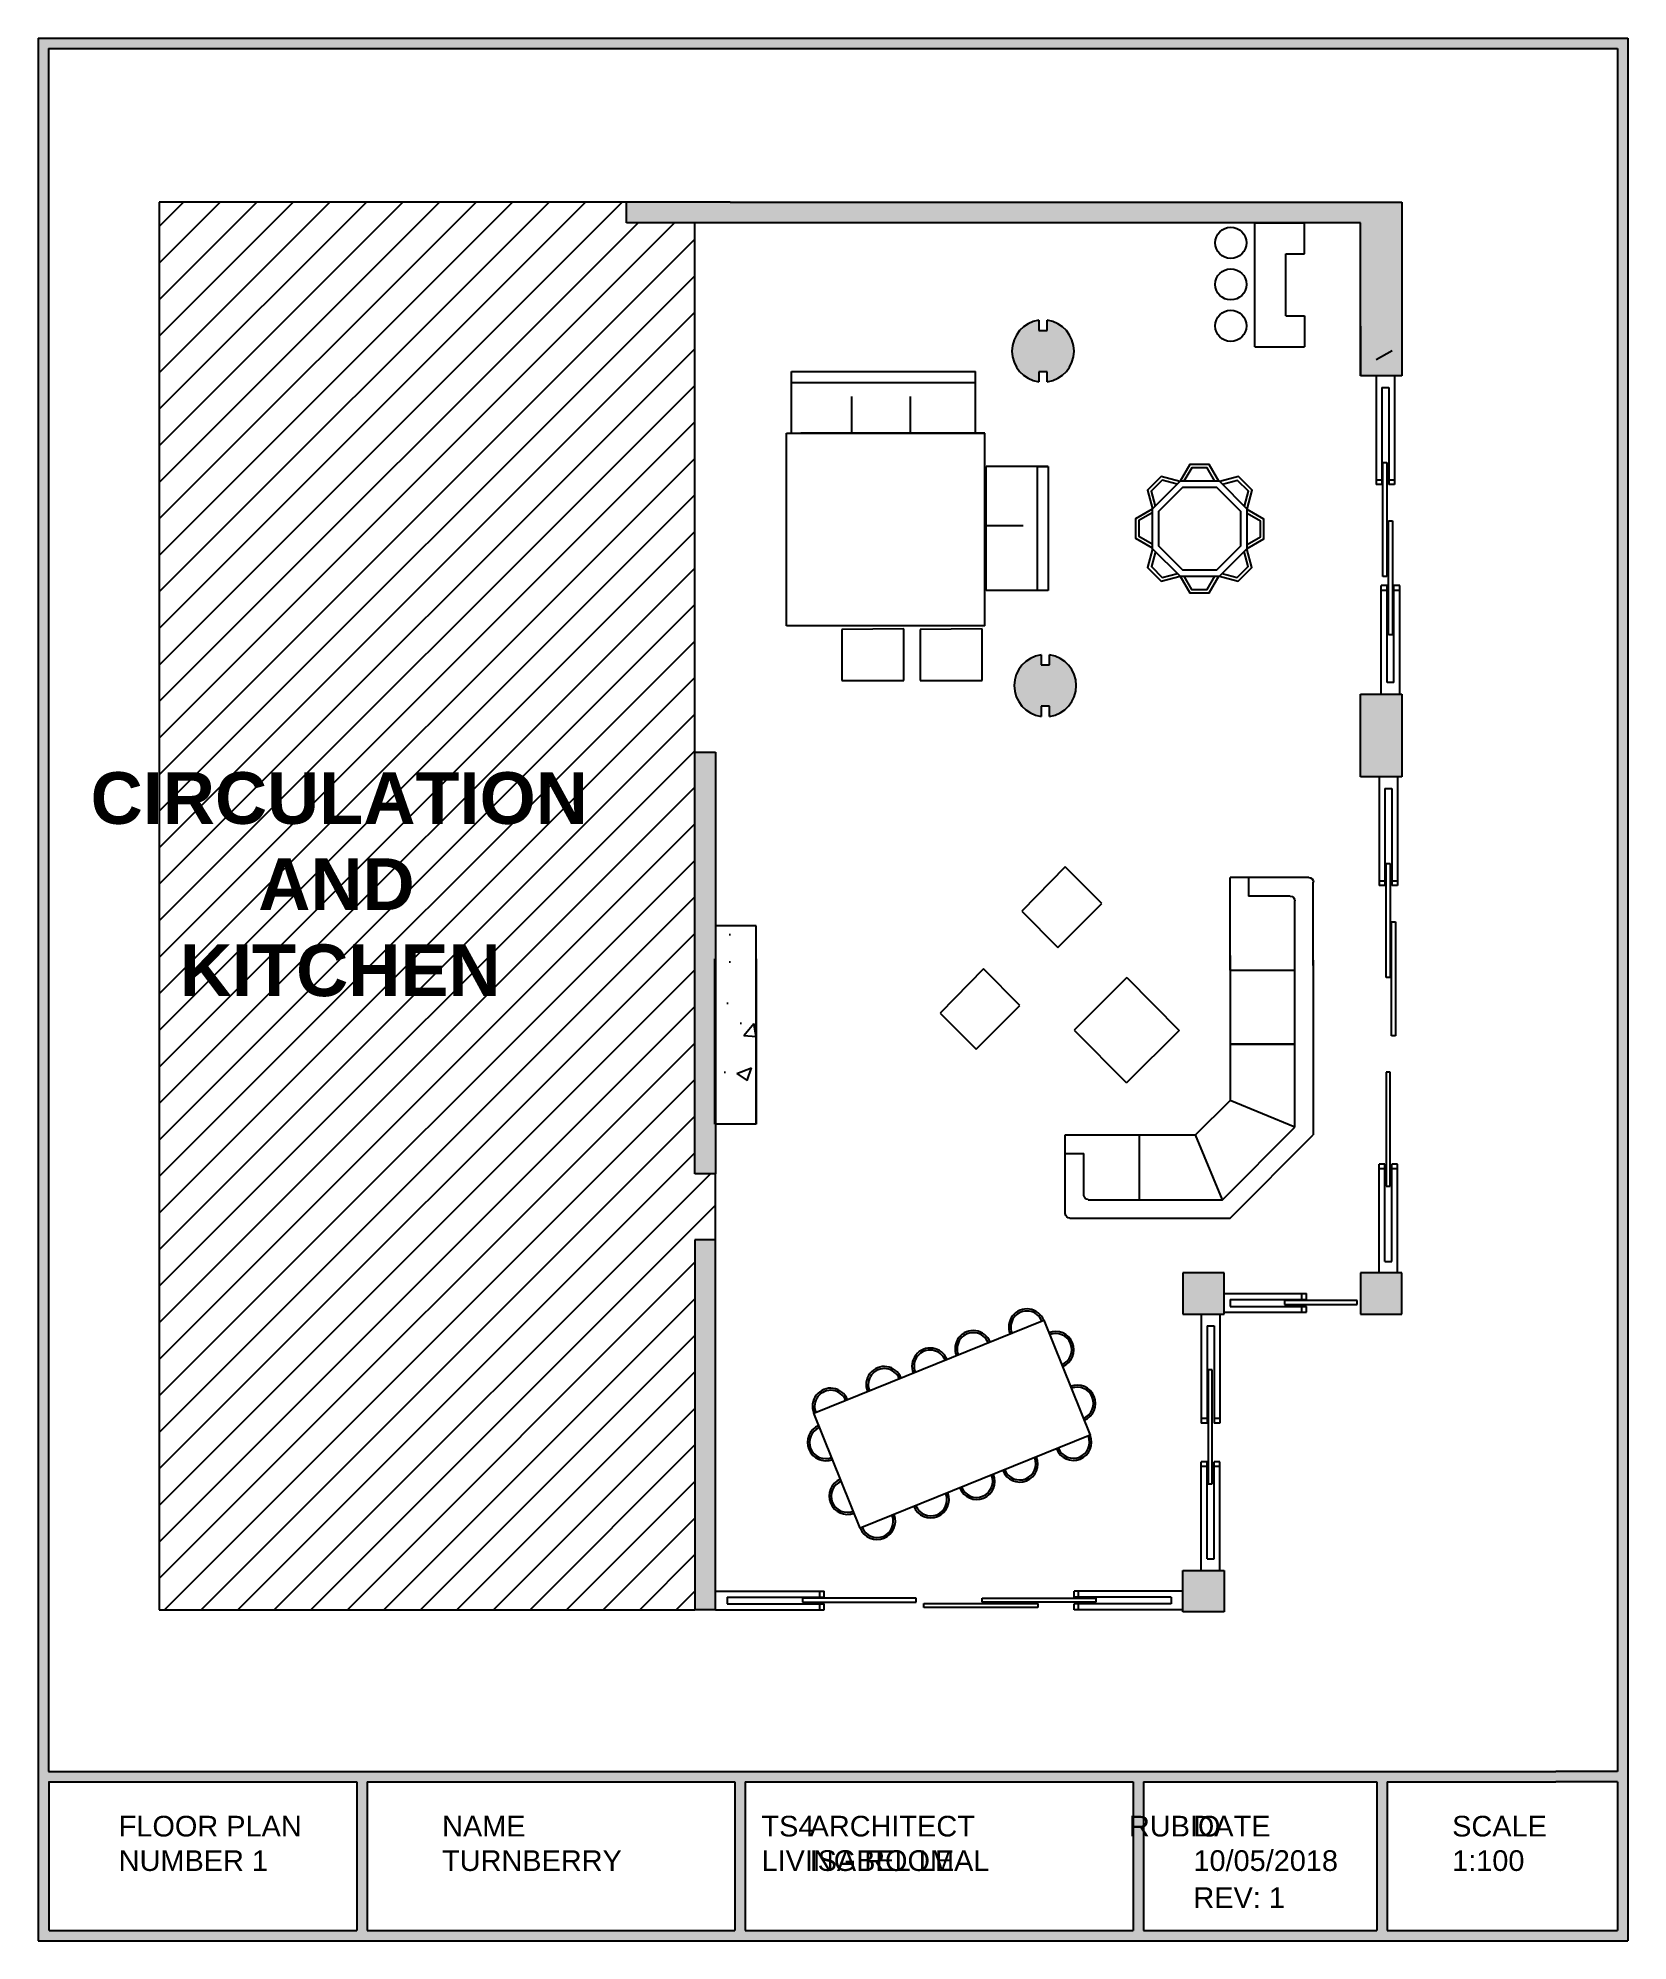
# Model space of a CAD drawing. Header units: inches. Extents: x 28 to 130, y -19 to 126.
# Drawn here: x 59.31 to 78.84, y -17.32 to 6.06 of the extents above; entities that cross this region are included whole.
import ezdxf

# ---------------------------------------------------------------- set-up
doc = ezdxf.new("R2010")
doc.units = ezdxf.units.IN
doc.header["$MEASUREMENT"] = 0
doc.layers.add('MUEBLES', color=8, linetype='Continuous')
doc.styles.add('Annotative', font='arial.ttf')
doc.styles.get("Standard").update_dxf_attribs({"font": 'arial.ttf'})

msp = doc.modelspace()

# ---------------------------------------------------------------- texts
at = {"ltscale": 0.25, "insert": (62.2039, -2.96213), "char_height": 0.635, "attachment_point": 1, "style": 'Annotative'}
msp.add_mtext_dynamic_manual_height_columns('\\pi-2.2517;{\\fArial|b1|i0|c0|p34;CIRCULATION \\P\\pi-0.19189;AND\\P\\pi-1.1557;KITCHEN}', width=1.4939265, gutter_width=50000, heights=[0], dxfattribs=at)
note = msp.add_mtext_dynamic_manual_height_columns('FLOOR PLAN\\P', width=2.6740577, gutter_width=1.25, heights=[0.67993, 0], dxfattribs=dict(insert=(60.29774, -15.78627), char_height=0.254, attachment_point=1))
for column, words in zip(note.columns.linked_columns, ['NUMBER 1']):
    column.text = words
note = msp.add_mtext_dynamic_manual_height_columns('NAME\\P', width=2.6740577, gutter_width=1.25, heights=[0.67993, 0], dxfattribs=dict(insert=(64.2708, -15.78627), char_height=0.254, attachment_point=1))
for column, words in zip(note.columns.linked_columns, ['TURNBERRY TS4 \\PLIVING ROOM']):
    column.text = words
note = msp.add_mtext_dynamic_manual_height_columns('ARCHITECT\\P', width=2.6740577, gutter_width=1.25, heights=[0.67993, 0], dxfattribs=dict(insert=(68.78593, -15.78627), char_height=0.254, attachment_point=1))
for column, words in zip(note.columns.linked_columns, ['ISABEL LEAL RUBIO']):
    column.text = words
note = msp.add_mtext_dynamic_manual_height_columns('DATE\\P', width=2.6740577, gutter_width=1.25, heights=[0.67993, 0], dxfattribs=dict(insert=(73.50172, -15.78627), char_height=0.254, attachment_point=1))
for column, words in zip(note.columns.linked_columns, ['10/05/2018 ']):
    column.text = words
note = msp.add_mtext_dynamic_manual_height_columns('SCALE\\P', width=2.6740577, gutter_width=1.25, heights=[0.67993, 0], dxfattribs=dict(insert=(76.6805, -15.78627), char_height=0.254, attachment_point=1))
for column, words in zip(note.columns.linked_columns, ['1:100']):
    column.text = words
at = {"insert": (73.50172, -16.66426), "char_height": 0.254, "attachment_point": 1}
msp.add_mtext_dynamic_manual_height_columns('REV: 1', width=2.6740577, gutter_width=1.25, heights=[0.67993], dxfattribs=at)

# ---------------------------------------------------------------- blocks, each defined once
blk = doc.blocks.new('DOOR 1')
at = {"linetype": 'Continuous'}
for p, q in [((0, 0), (0.881, 0)), ((0.844, 0), (0.844, -0.047)), ((0.881, 0), (0.881, -0.047)), ((0, -0.15), (0.881, -0.15)), ((0.094, -0.103), (0.094, -0.047)), ((0.094, -0.047), (0.881, -0.047)), ((0.094, -0.103), (0.881, -0.103)), ((0.703, -0.061), (1.626, -0.061)), ((0.703, -0.094), (0.703, -0.061)), ((1.626, -0.094), (0.703, -0.094)), ((0.844, -0.103), (0.844, -0.15)), ((0.881, -0.103), (0.881, -0.15)), ((1.626, -0.061), (1.626, -0.094))]:
    blk.add_line(p, q, dxfattribs=at)
blk = doc.blocks.new('11')
at = {"layer": 'MUEBLES', "color": 7}
for p, q in [((-0.628, 0), (-0.184, 0.444)), ((0.749, 0.444), (-0.184, 0.444)), ((0.721, 0.444), (1.165, 0.444)), ((1.19, 0.42), (1.19, 0)), ((-0.53, -0.041), (-0.143, 0.346)), ((-0.143, 0.346), (1.066, 0.346)), ((-0.143, 0.346), (0, 0)), ((0.301, 0.346), (0.301, 0)), ((0.301, 0), (0.301, 0.346)), ((0.696, 0), (0.696, 0.346)), ((1.091, 0.321), (1.091, 0.099)), ((-0.628, -0.855), (-0.628, 0)), ((-0.184, -0.184), (0, 0)), ((0.774, 0), (0, 0)), ((0.696, 0), (1.19, 0)), ((1.19, 0.099), (1.091, 0.099)), ((-0.53, -0.041), (-0.184, -0.184)), ((-0.53, -0.757), (-0.53, -0.041)), ((-0.184, -0.88), (-0.184, -0.184)), ((-0.184, -0.485), (-0.53, -0.485)), ((-0.505, -0.781), (-0.283, -0.781)), ((-0.283, -0.88), (-0.283, -0.781)), ((-0.604, -0.88), (-0.184, -0.88))]:
    blk.add_line(p, q, dxfattribs=at)
for centre, start, end in [((1.165, 0.42), 0, 90), ((1.066, 0.321), 0, 90), ((-0.505, -0.757), 180, 270), ((-0.604, -0.855), 180, 270)]:
    blk.add_arc(centre, 0.0247, start, end, dxfattribs=at)
blk = doc.blocks.new('5555')
for p, q in [((-0.9463, 1.1957), (-0.9463, 1.0431)), ((-0.664, 1.1957), (-0.9463, 1.1957)), ((-0.9463, 1.1957), (-0.9463, 0.9457)), ((-0.6463, 1.1957), (-0.9463, 1.1957)), ((-0.6463, 0.9489), (-0.6463, 1.1957)), ((-0.2857, 1.1959), (-0.5679, 1.1959)), ((-0.5679, 1.1959), (-0.5679, 0.9459)), ((-0.2679, 1.1959), (-0.5679, 1.1959)), ((-0.2679, 0.9491), (-0.2679, 1.1959)), ((-0.96, 0.9317), (-0.96, 0)), ((-0.96, 0.9317), (0, 0.9317)), ((-0.9463, 0.9457), (-0.6463, 0.9489)), ((-0.5679, 0.9459), (-0.2679, 0.9491)), ((0, 0.9317), (0, 0)), ((-1.2653, 0.1603), (-1.2653, 0.7603)), ((-1.2653, 0.7603), (-1.2128, 0.7603)), ((-1.2128, 0.7603), (-0.9653, 0.7603)), ((-1.2128, 0.1603), (-1.2128, 0.7603)), ((-0.9653, 0.7603), (-0.9653, 0.1603)), ((-0.9653, 0.4457), (-1.1441, 0.4457)), ((-1.2128, 0.1603), (-1.2653, 0.1603)), ((-1.2653, 0.1603), (-0.9653, 0.1603)), ((-0.96, 0), (-0.07, 0)), ((0, 0), (-0.96, 0)), ((-0.8868, 0), (-0.2868, 0)), ((-0.5998, 0.0016), (-0.5998, -0.1773)), ((-0.3144, -0.1773), (-0.3144, 0.0016)), ((-0.0244, 0.0016), (-0.0244, -0.2984)), ((-0.0244, -0.246), (-0.9144, -0.246)), ((-0.0244, -0.2984), (-0.9144, -0.2984))]:
    blk.add_line(p, q)
blk = doc.blocks.new('222')
for points in [[(0, 0), (0.0812, -0.0469), (0.1624, 0), (0.1624, 0.0937)], [(0.0161, 0.0093), (0.0812, -0.0283), (0.1463, 0.0093), (0.1463, 0.0845)]]:
    blk.add_lwpolyline(points)
blk = doc.blocks.new('44444')
blk.add_line((-0.0812, -0.0469), (0.0812, 0.0469))
blk.add_blockref('222', (-0.0812, -0.0469))

# ---------------------------------------------------------------- hatches: boundary and pattern name
h = msp.add_hatch(color=256)
h.dxf.hatch_style = 1
h.paths.add_polyline_path([(59.30662, 6.05911), (59.30662, -17.32393), (78.84003, -17.32393), (78.84003, -15.36822), (78.83892, 6.05911)])
h.paths.add_polyline_path([(78.71192, 5.93211), (78.71192, -15.24122), (77.95533, -15.24122), (60.19021, -15.24122), (59.43362, -15.24122), (59.43362, 5.93211)], flags=16)
h.paths.add_polyline_path([(76.06322, 4.04183), (76.06322, 1.90823), (75.97234, 1.90823), (75.97234, 0.57145), (75.90123, 0.57145), (75.90123, 1.76601), (75.81591, 1.76601), (75.81591, 0.57145), (75.7448, 0.57145), (75.7448, 1.90823), (75.55522, 1.90823), (75.55522, 3.78783), (67.37642, 3.78783), (67.37642, -2.71457), (67.63042, -2.71457), (67.63042, -7.89617), (67.63042, -8.70897), (67.63042, -13.02697), (68.96719, -13.02697), (68.96719, -13.09808), (67.77263, -13.09808), (67.77263, -13.1834), (68.96719, -13.1834), (68.96719, -13.25451), (67.63042, -13.25451), (67.37642, -13.25451), (60.79583, -13.25451), (60.79583, 4.04183), (67.80822, 4.04183)], flags=0)
h.paths.add_polyline_path([(75.97234, 0.57145), (75.90123, 0.57145), (75.90123, 1.76601), (75.81591, 1.76601), (75.81591, 0.57145), (75.7448, 0.57145), (75.7448, 0.62851), (75.81591, 0.62851), (75.81591, 1.76601), (75.90123, 1.76601), (75.90123, 0.62851), (75.97234, 0.62851)], flags=0)
h.paths.add_polyline_path([(75.94601, 0.12685), (75.94601, -1.2725), (75.89624, -1.2725), (75.89624, 0.12685)], flags=0)
h.paths.add_polyline_path([(76.03675, -0.6666), (76.03675, -2.00337), (76.06322, -2.00337), (76.06322, -3.01937), (76.01029, -3.01937), (76.01029, -4.35615), (75.93918, -4.35615), (75.93918, -3.16159), (75.85386, -3.16159), (75.85386, -4.35615), (75.78275, -4.35615), (75.78275, -3.01937), (75.55522, -3.01937), (75.55522, -2.00337), (75.80922, -2.00337), (75.80922, -0.6666), (75.88032, -0.6666), (75.88032, -1.86116), (75.96565, -1.86116), (75.96565, -0.6666)], flags=0)
h.paths.add_polyline_path([(72.06272, -2.02673, -1), (71.30072, -2.02673, -1)], flags=0)
h.paths.add_polyline_path([(76.01029, -4.35615), (75.93918, -4.35615), (75.93918, -3.16159), (75.85386, -3.16159), (75.85386, -4.35615), (75.78275, -4.35615), (75.78275, -4.29909), (75.85386, -4.29909), (75.85386, -3.16159), (75.93918, -3.16159), (75.93918, -4.29909), (76.01029, -4.29909)], flags=0)
h.paths.add_polyline_path([(75.98396, -4.80075), (75.98396, -6.2001), (75.93419, -6.2001), (75.93419, -4.80075)], flags=0)
h.paths.add_polyline_path([(75.91785, -6.64946), (75.91785, -8.0488), (75.86808, -8.0488), (75.86808, -6.64946)], flags=0)
h.paths.add_polyline_path([(73.87882, -9.11537), (73.87882, -9.36937), (74.8899, -9.36937), (74.8899, -9.44048), (73.95207, -9.44048), (73.95207, -9.5258), (74.8899, -9.5258), (74.8899, -9.59691), (73.87882, -9.59691), (73.87882, -9.62337), (73.82589, -9.62337), (73.82589, -10.96015), (73.75478, -10.96015), (73.75478, -9.76559), (73.66946, -9.76559), (73.66946, -10.96015), (73.59835, -10.96015), (73.59835, -9.62337), (73.37082, -9.62337), (73.37082, -9.11537)], flags=0)
h.paths.add_polyline_path([(75.51344, -9.4547), (75.51344, -9.50447), (74.6197, -9.50447), (74.6197, -9.4547)], flags=0)
h.paths.add_polyline_path([(73.73345, -10.30706), (73.73345, -11.7064), (73.68368, -11.7064), (73.68368, -10.30706)], flags=0)
h.paths.add_polyline_path([(72.0911, -13.02697), (72.0911, -13.09808), (73.22861, -13.09808), (73.22861, -13.1834), (72.0911, -13.1834), (72.0911, -13.25451), (72.03405, -13.25451), (72.03405, -13.1834), (73.22861, -13.1834), (73.22861, -13.09808), (72.03405, -13.09808), (72.03405, -13.02697)], flags=0)
h.paths.add_polyline_path([(71.58944, -13.17841), (71.58944, -13.22818), (70.1901, -13.22818), (70.1901, -13.17841)], flags=0)
h.paths.add_polyline_path([(70.09633, -13.1123), (70.09633, -13.16207), (68.69699, -13.16207), (68.69699, -13.1123)], flags=0)
h.paths.add_polyline_path([(77.95533, -15.36822), (78.71303, -15.36822), (78.71303, -17.19693), (75.88154, -17.19693), (75.88154, -15.36822)], flags=16)
h.paths.add_polyline_path([(75.75454, -15.36822), (75.75454, -17.19693), (72.89011, -17.19693), (72.89011, -15.36822)], flags=16)
h.paths.add_polyline_path([(72.76311, -15.36822), (72.76311, -17.19693), (67.99585, -17.19693), (67.99585, -15.36822)], flags=16)
h.paths.add_polyline_path([(67.86885, -15.36822), (67.86885, -17.19693), (63.34824, -17.19693), (63.34824, -15.36822)], flags=16)
h.paths.add_polyline_path([(63.22124, -15.36822), (63.22124, -17.19693), (59.44138, -17.19693), (59.44138, -15.36822), (60.19021, -15.36822)], flags=16)
h.paths.add_polyline_path([(77.30553, -2.2669), (78.51783, -2.2669), (78.51783, -1.74348), (77.30553, -1.74348)], flags=8)
h.paths.add_polyline_path([(74.83137, -11.81515), (74.83137, -10.60285), (74.30795, -10.60285), (74.30795, -11.81515)], flags=8)
h.paths.add_polyline_path([(69.89776, -14.27723), (71.11006, -14.27723), (71.11006, -13.75381), (69.89776, -13.75381)], flags=8)
h.paths.add_polyline_path([(68.86061, -11.48495), (68.86061, -10.27265), (68.33719, -10.27265), (68.33719, -11.48495)], flags=8)
h.paths.add_polyline_path([(68.86061, -5.90823), (68.86061, -4.69593), (68.33719, -4.69593), (68.33719, -5.90823)], flags=8)
h.paths.add_polyline_path([(68.8455, -8.61508), (70.0578, -8.61508), (70.0578, -8.09166), (68.8455, -8.09166)], flags=8)
h.paths.add_polyline_path([(70.44161, 4.87559), (71.65391, 4.87559), (71.65391, 5.39901), (70.44161, 5.39901)], flags=8)
h.paths.add_polyline_path([(60.90171, -6.08219), (67.32968, -6.08219), (67.32968, -2.64614), (60.90171, -2.64614)], flags=8)
h = msp.add_hatch()
h.set_pattern_fill('ANSI31', color=256, scale=2.54)
h.set_pattern_definition([(45, (-1.3059, -32.76566), (-0.2245064, 0.2245064), [])])
h.paths.add_polyline_path([(60.79583, -13.25451), (67.37642, -13.25451), (67.37642, -8.70897), (67.63042, -8.70897), (67.63042, -7.89617), (67.37642, -7.89617), (67.37642, -2.71457), (67.37642, 3.78783), (66.53822, 3.78783), (66.53822, 4.04183), (60.79583, 4.04183)])
h = msp.add_hatch(color=256)
h.dxf.hatch_style = 1
h.paths.add_polyline_path([(76.06322, 4.04183), (67.80822, 4.04183), (66.53822, 4.04183), (66.53822, 3.78783), (67.37642, 3.78783), (75.55522, 3.78783), (75.55522, 1.90823), (76.06322, 1.90823)])
h.paths.add_polyline_path([(67.63042, -2.71457), (67.37642, -2.71457), (67.37642, -7.89617), (67.63042, -7.89617)])
h.paths.add_polyline_path([(67.63042, -8.70897), (67.37642, -8.70897), (67.37642, -13.25451), (67.63042, -13.25451)])
h.paths.add_polyline_path([(73.87882, -9.11537), (73.37082, -9.11537), (73.37082, -9.62337), (73.87882, -9.62337)])
h.paths.add_polyline_path([(76.06322, -9.11537), (75.55522, -9.11537), (75.55522, -9.62337), (76.06322, -9.62337)])
h.paths.add_polyline_path([(73.87882, -12.77297), (73.37082, -12.77297), (73.37082, -13.28097), (73.87882, -13.28097)])
h.paths.add_polyline_path([(76.06322, -2.00337), (76.03675, -2.00337), (75.55522, -2.00337), (75.55522, -3.01937), (76.06322, -3.01937)])
h.paths.add_polyline_path([(71.73252, -1.52077), (71.73252, -1.64437), (71.63092, -1.64437), (71.63092, -1.52077, 0.87447463), (71.63092, -2.27597), (71.63092, -2.15237), (71.68172, -2.15237), (71.73252, -2.15237), (71.73252, -2.27597, 0.87447463)])
h.paths.add_polyline_path([(71.70424, 2.59062), (71.70424, 2.46703), (71.60264, 2.46703), (71.60264, 2.59062, 0.87447463), (71.60264, 1.83543), (71.60264, 1.95903), (71.65344, 1.95903), (71.70424, 1.95903), (71.70424, 1.83543, 0.87447463)])
h = msp.add_hatch()
h.set_pattern_fill('AR-CONC', color=256, scale=0.254)
h.set_pattern_definition([(50, (64.1523, -34.0587), (1.82184, -0.15939), [0.1905, -2.0955]), (355, (64.1523, -34.0587), (-0.35243, 1.91057), [0.1524, -1.6764]), (100.4514, (64.3042, -34.072), (1.46941, 1.75118), [0.1619, -1.7809]), (46.184, (64.1523, -33.5507), (2.7108, -0.42042), [0.28575, -3.14325]), (96.636, (64.3782, -33.5858), (2.37404, 2.47426), [0.24285, -2.67135]), (351.184, (64.1523, -33.5507), (2.37404, 2.47426), [0.2286, -2.5146]), (21, (64.4063, -33.6777), (1.516144, -1.02265), [0.1905, -2.0955]), (326, (64.4063, -33.6777), (0.61802, 1.84188), [0.1524, -1.6764]), (71.4514, (64.5327, -33.763), (2.13416, 0.81923), [0.1619, -1.7809]), (37.5, (64.15233, -34.05874), (0.030886, 0.84555), [0, -1.65608, 0, -1.7018, 0, -1.68275]), (7.5, (64.1523, -34.0587), (0.668197, 1.001806), [0, -0.97028, 0, -1.61798, 0, -0.64135]), (327.5, (63.5859, -34.05874), (1.355909, -0.05729), [0, -0.635, 0, -1.9812, 0, -2.6289]), (317.5, (63.3319, -34.0587), (1.481293, 0.254267), [0, -0.8255, 0, -1.31572, 0, -1.8669])])
h.paths.add_polyline_path([(68.13072, -4.84937), (67.62272, -4.84937), (67.62272, -7.28777), (68.07992, -7.28777), (68.13072, -7.28777)])

# ---------------------------------------------------------------- linework, layer by layer
for p, q in [((59.30662, 6.05911), (59.30662, -17.32393)), ((59.30662, 6.05911), (78.83892, 6.05911)), ((59.43362, 5.93211), (59.43362, -15.24122)), ((59.43362, 5.93211), (78.71192, 5.93211)), ((78.71192, 5.93211), (78.71192, -15.24122)), ((78.83892, 6.05911), (78.83892, -15.36822)), ((67.80822, 4.04183), (60.79583, 4.04183)), ((60.79583, 4.04183), (60.79583, -13.25451)), ((66.53822, 3.78783), (66.53822, 4.04183)), ((66.53822, 3.78783), (66.53822, 4.04183)), ((67.80822, 4.04183), (76.06322, 4.04183)), ((76.06322, 4.04183), (76.06322, 3.78783)), ((76.06322, 4.04183), (76.06322, 1.90823)), ((75.55522, 3.78783), (66.53822, 3.78783)), ((75.55522, 3.78783), (66.53822, 3.78783)), ((67.37642, 3.78783), (66.53822, 3.78783)), ((67.37642, -2.71457), (67.37642, 3.78783)), ((75.55522, 3.78783), (67.80822, 3.78783)), ((74.25575, 2.26383), (74.25575, 3.78783)), ((74.25575, 3.78783), (74.86535, 3.78783)), ((74.86535, 3.40683), (74.86535, 3.78783)), ((75.55522, 1.90823), (75.55522, 3.78783)), ((75.55522, 1.90823), (75.55522, 3.78783)), ((76.06322, 3.78783), (76.06322, 1.90823)), ((74.63675, 2.64483), (74.63675, 3.40683)), ((74.63675, 3.40683), (74.86535, 3.40683)), ((71.60264, 2.59062), (71.60264, 2.46703)), ((71.70424, 2.46703), (71.70424, 2.59062)), ((74.63675, 2.64483), (74.86535, 2.64483)), ((74.86535, 2.64483), (74.86535, 2.26383)), ((71.60264, 2.46703), (71.70424, 2.46703)), ((75.55522, 2.51783), (75.55522, 1.90823)), ((74.25575, 2.26383), (74.86535, 2.26383)), ((75.94512, 2.21701), (75.7458, 2.10507)), ((70.82448, 1.20211), (70.82448, 1.96012)), ((71.65344, 1.95903), (71.60264, 1.95903)), ((71.60264, 1.95903), (71.60264, 1.83543)), ((71.70424, 1.95903), (71.65344, 1.95903)), ((71.70424, 1.83543), (71.70424, 1.95903)), ((76.06322, 1.90823), (75.55522, 1.90823)), ((76.06322, 1.90823), (75.55522, 1.90823)), ((75.89624, -1.2725), (75.89624, 0.12685)), ((75.89624, 0.12685), (75.94601, 0.12685)), ((75.94601, 0.12685), (75.94601, -1.2725)), ((75.80922, -2.00337), (75.80922, -0.6666)), ((75.88032, -0.6666), (75.80922, -0.6666)), ((75.88032, -1.86116), (75.88032, -0.6666)), ((75.96565, -1.86116), (75.96565, -0.6666)), ((76.03675, -0.6666), (75.96565, -0.6666)), ((76.03675, -2.00337), (76.03675, -0.6666)), ((75.80922, -0.72366), (75.88032, -0.72366)), ((75.96565, -0.72366), (76.03675, -0.72366)), ((75.94601, -1.2725), (75.89624, -1.2725)), ((71.63092, -1.52077), (71.63092, -1.64437)), ((71.73252, -1.64437), (71.73252, -1.52077)), ((71.63092, -1.64437), (71.73252, -1.64437)), ((75.96565, -1.86116), (75.88032, -1.86116)), ((75.55522, -3.01937), (75.55522, -2.00337)), ((75.55522, -2.00337), (76.06322, -2.00337)), ((76.06322, -2.00337), (76.06322, -3.01937)), ((71.68172, -2.15237), (71.63092, -2.15237)), ((71.63092, -2.15237), (71.63092, -2.27597)), ((71.73252, -2.15237), (71.68172, -2.15237)), ((71.73252, -2.27597), (71.73252, -2.15237)), ((67.37642, -7.89617), (67.37642, -2.71457)), ((67.37642, -2.71457), (67.63042, -2.71457)), ((67.63042, -2.71457), (67.63042, -7.89617)), ((76.06322, -3.01937), (75.55522, -3.01937)), ((71.92606, -4.12704), (71.39308, -4.67163)), ((72.37507, -4.57606), (71.92606, -4.12704)), ((72.37507, -4.57606), (72.10101, -4.30199)), ((71.39308, -4.67163), (71.83629, -5.11484)), ((71.83629, -5.11484), (72.37507, -4.57606)), ((71.86816, -5.08298), (72.37507, -4.57606)), ((68.13072, -4.84937), (67.63042, -4.84937)), ((68.13072, -7.28777), (68.13072, -4.84937)), ((75.93419, -6.2001), (75.93419, -4.80075)), ((75.93419, -4.80075), (75.98396, -4.80075)), ((75.98396, -4.80075), (75.98396, -6.2001)), ((67.62272, -7.28777), (67.62272, -5.25577)), ((68.13072, -5.25577), (68.13072, -7.28777)), ((68.13072, -7.28777), (68.13072, -5.25577)), ((70.9215, -5.37817), (70.38853, -5.92276)), ((71.37051, -5.82719), (70.9215, -5.37817)), ((72.68304, -5.48659), (72.03515, -6.13186)), ((72.68304, -5.48659), (73.3283, -6.13448)), ((70.83173, -6.36597), (71.37051, -5.82719)), ((70.8636, -6.3341), (71.37051, -5.82719)), ((70.38853, -5.92276), (70.83173, -6.36597)), ((70.83173, -6.36597), (71.25525, -5.94245)), ((72.03515, -6.13186), (72.68041, -6.77975)), ((73.3283, -6.13448), (72.68041, -6.77975)), ((75.98396, -6.2001), (75.93419, -6.2001)), ((68.07992, -7.28777), (67.62272, -7.28777)), ((68.13072, -7.28777), (68.07992, -7.28777)), ((67.63042, -7.89617), (67.37642, -7.89617)), ((67.63042, -8.70897), (67.63042, -7.89617)), ((67.63042, -8.70897), (67.37642, -8.70897)), ((67.37642, -8.70897), (67.37642, -13.25451)), ((67.63042, -13.25451), (67.63042, -8.70897)), ((73.87882, -9.11537), (73.37082, -9.11537)), ((73.37082, -9.11537), (73.37082, -9.62337)), ((73.87882, -9.62337), (73.87882, -9.11537)), ((75.55522, -9.11537), (75.55522, -9.62337)), ((76.06322, -9.11537), (75.55522, -9.11537)), ((76.06322, -9.62337), (76.06322, -9.11537)), ((73.87882, -9.36937), (74.8899, -9.36937)), ((73.95207, -9.44048), (74.8899, -9.44048)), ((73.95207, -9.44048), (73.95207, -9.5258)), ((73.95207, -9.5258), (74.8899, -9.5258)), ((75.51344, -9.4547), (74.6197, -9.4547)), ((74.6197, -9.4547), (74.6197, -9.50447)), ((74.6197, -9.50447), (75.51344, -9.50447)), ((74.83284, -9.44048), (74.83284, -9.36937)), ((74.83284, -9.59691), (74.83284, -9.5258)), ((74.8899, -9.44048), (74.8899, -9.36937)), ((74.8899, -9.59691), (74.8899, -9.5258)), ((75.51344, -9.50447), (75.51344, -9.4547)), ((68.83723, -10.83919), (71.66342, -9.69773)), ((71.66342, -9.69773), (72.23415, -11.11083)), ((73.37082, -9.62337), (73.87882, -9.62337)), ((73.59835, -9.62337), (73.59835, -10.96015)), ((73.66946, -9.76559), (73.66946, -10.96015)), ((73.66946, -9.76559), (73.75478, -9.76559)), ((73.75478, -9.76559), (73.75478, -10.96015)), ((73.82589, -9.62337), (73.82589, -10.96015)), ((73.87882, -9.59691), (74.8899, -9.59691)), ((75.55522, -9.62337), (76.06322, -9.62337)), ((69.40796, -12.25229), (68.83723, -10.83919)), ((73.66946, -10.90309), (73.59835, -10.90309)), ((73.66946, -10.96015), (73.59835, -10.96015)), ((73.82589, -10.90309), (73.75478, -10.90309)), ((73.82589, -10.96015), (73.75478, -10.96015)), ((72.23415, -11.11083), (69.40796, -12.25229)), ((73.37082, -13.28097), (73.37082, -12.77297)), ((73.37082, -12.77297), (73.87882, -12.77297)), ((73.87882, -12.77297), (73.87882, -13.28097)), ((60.79583, -13.25451), (67.37642, -13.25451)), ((67.63042, -13.25451), (67.37642, -13.25451)), ((70.1901, -13.17841), (71.58944, -13.17841)), ((70.1901, -13.22818), (70.1901, -13.17841)), ((71.58944, -13.22818), (70.1901, -13.22818)), ((71.58944, -13.17841), (71.58944, -13.22818)), ((73.87882, -13.28097), (73.37082, -13.28097)), ((59.43362, -15.24122), (60.19021, -15.24122)), ((59.43362, -15.36822), (60.19021, -15.36822)), ((59.44138, -17.19693), (59.44138, -15.36822)), ((60.19021, -15.24122), (77.95533, -15.24122)), ((60.19021, -15.36822), (63.22124, -15.36822)), ((63.22124, -15.36822), (63.22124, -17.19693)), ((63.34824, -15.36822), (67.86885, -15.36822)), ((63.34824, -15.36822), (63.34824, -17.19693)), ((67.86885, -15.36822), (67.86885, -17.19693)), ((67.99585, -15.36822), (72.76311, -15.36822)), ((67.99585, -15.36822), (67.99585, -17.19693)), ((72.76311, -15.36822), (72.76311, -17.19693)), ((72.89011, -15.36822), (75.75454, -15.36822)), ((72.89011, -15.36822), (72.89011, -17.19693)), ((75.75454, -15.36822), (75.75454, -17.19693)), ((75.88154, -15.36822), (77.95533, -15.36822)), ((75.88154, -15.36822), (75.88154, -17.19693)), ((78.71192, -15.24122), (77.95533, -15.24122)), ((78.71192, -15.36822), (77.95533, -15.36822)), ((78.71303, -15.36822), (78.71303, -17.19693)), ((78.84003, -15.36822), (78.84003, -17.32393)), ((59.44138, -17.19693), (63.22124, -17.19693)), ((63.34824, -17.19693), (67.86885, -17.19693)), ((67.99585, -17.19693), (72.76311, -17.19693)), ((72.89011, -17.19693), (75.75454, -17.19693)), ((75.88154, -17.19693), (78.71303, -17.19693)), ((59.30662, -17.32393), (78.84003, -17.32393))]:
    msp.add_line(p, q)
for points in [[(73.33731, 0.61313), (72.99569, 0.27151), (72.99569, -0.21161), (73.33731, -0.55322), (73.82042, -0.55322), (74.16204, -0.21161), (74.16204, 0.27151), (73.82042, 0.61313)], [(73.36887, 0.53693), (73.07189, 0.23995), (73.07189, -0.18004), (73.36887, -0.47702), (73.78886, -0.47702), (74.08584, -0.18004), (74.08584, 0.23995), (73.78886, 0.53693)]]:
    msp.add_lwpolyline(points, close=True)
for centre in [(73.96052, 3.54269), (73.96052, 3.03233), (73.96052, 2.52197)]:
    msp.add_circle(centre, 0.19139)
for centre, radius, start, end in [((71.65344, 2.21303), 0.381, 97.662256, 262.337744), ((71.65344, 2.21303), 0.381, 277.662256, 82.337744), ((71.68172, -1.89837), 0.381, 97.662256, 262.337744), ((71.68172, -1.89837), 0.381, 277.662256, 82.337744), ((71.4559, -9.78155), 0.22381, 21.993094, 201.993094), ((71.4559, -9.78155), 0.19841, 21.993094, 201.993094), ((70.26696, -10.26174), 0.22381, 21.993094, 201.993094), ((70.79645, -10.04789), 0.22381, 21.993094, 201.993094), ((70.79645, -10.04789), 0.19841, 21.993094, 201.993094), ((71.80867, -10.05735), 0.22381, 291.993094, 111.993094), ((71.80867, -10.05735), 0.19841, 291.993094, 111.993094), ((69.7042, -10.48903), 0.22381, 21.993094, 201.993094), ((70.26696, -10.26174), 0.19841, 21.993094, 201.993094), ((69.7042, -10.48903), 0.19841, 21.993094, 201.993094), ((72.07501, -10.7168), 0.22381, 291.993094, 111.993094), ((72.07501, -10.7168), 0.19841, 291.993094, 111.993094), ((69.04476, -10.75538), 0.22381, 21.993094, 201.993094), ((69.04476, -10.75538), 0.19841, 21.993094, 201.993094), ((68.98248, -11.19881), 0.22381, 111.993094, 291.993094), ((68.98248, -11.19881), 0.19841, 111.993094, 291.993094), ((72.02663, -11.19465), 0.22381, 201.993094, 21.993094), ((72.02663, -11.19465), 0.19841, 201.993094, 21.993094), ((71.36718, -11.46099), 0.22381, 201.993094, 21.993094), ((71.36718, -11.46099), 0.19841, 201.993094, 21.993094), ((69.24882, -11.85826), 0.22381, 111.993094, 291.993094), ((69.24882, -11.85826), 0.19841, 111.993094, 291.993094), ((70.83769, -11.67484), 0.22381, 201.993094, 21.993094), ((70.83769, -11.67484), 0.19841, 201.993094, 21.993094), ((70.27493, -11.90213), 0.22381, 201.993094, 21.993094), ((70.27493, -11.90213), 0.19841, 201.993094, 21.993094), ((69.61549, -12.16847), 0.22381, 201.993094, 21.993094), ((69.61549, -12.16847), 0.19841, 201.993094, 21.993094)]:
    msp.add_arc(centre, radius, start, end)

# ---------------------------------------------------------------- block references
for name, p, xscale, yscale, zscale, rotation in [('5555', (68.50186, 1.20211), 2.540000000000008, 2.540000000000008, 2.540000000000008, 180), ('DOOR 1', (75.97234, 1.90823), 1.516894010319173, 1.516894010319173, 1.516894010319173, 270), ('44444', (73.1665, 0.44232), 2.540000000000008, 2.540000000000008, 2.540000000000008, 194.9999999999972), ('44444', (73.57542, 0.61313), 2.540000000000007, 2.540000000000007, 2.540000000000007, 150.0000000000002), ('44444', (73.99367, 0.43988), 2.540000000000008, 2.540000000000008, 2.540000000000008, 105.0000000000002), ('44444', (72.99569, 0.0334), 2.540000000000008, 2.540000000000008, 2.540000000000008, 240.0000000000002), ('44444', (74.16204, 0.02651), 2.540000000000007, 2.540000000000007, 2.540000000000007, 60.00000000000021), ('44444', (73.16894, -0.38485), 2.540000000000008, 2.540000000000008, 2.540000000000008, 285.0000000000002), ('44444', (73.98879, -0.38485), 2.540000000000008, 2.540000000000008, 2.540000000000008, 15.00000000000019), ('44444', (73.57542, -0.55322), 2.540000000000008, 2.540000000000008, 2.540000000000008, 330.0000000000002), ('DOOR 1', (76.01029, -3.01937), 1.516894010319173, 1.516894010319173, 1.516894010319173, 270), ('DOOR 1', (76.01029, -9.11537), -1.516894010319173, 1.516894010319173, 1.516894010319173, 270), ('DOOR 1', (73.82589, -12.77297), -1.516894010319173, 1.516894010319173, 1.516894010319173, 270), ('DOOR 1', (67.63042, -13.25451), -1.516894010319173, 1.516894010319173, 1.516894010319173, 180), ('DOOR 1', (73.37082, -13.25451), 1.516894010319173, 1.516894010319173, 1.516894010319173, 180)]:
    msp.add_blockref(name, p, dxfattribs=dict(xscale=xscale, yscale=yscale, zscale=zscale, rotation=rotation))
at = {"color": 1, "xscale": -2.301419887266113, "yscale": 2.301419887266113, "zscale": 2.301419887266113, "rotation": 269.9999999999386}
msp.add_blockref('11', (73.95232, -6.99578), dxfattribs=at)

msp.set_redraw_order([(e.dxf.handle, doc.entitydb.next_handle()) for e in msp.query("TEXT MTEXT ATTDEF DIMENSION ARC_DIMENSION")])  # texts and dimensions are drawn at this point

doc.saveas('drawing.dxf')
